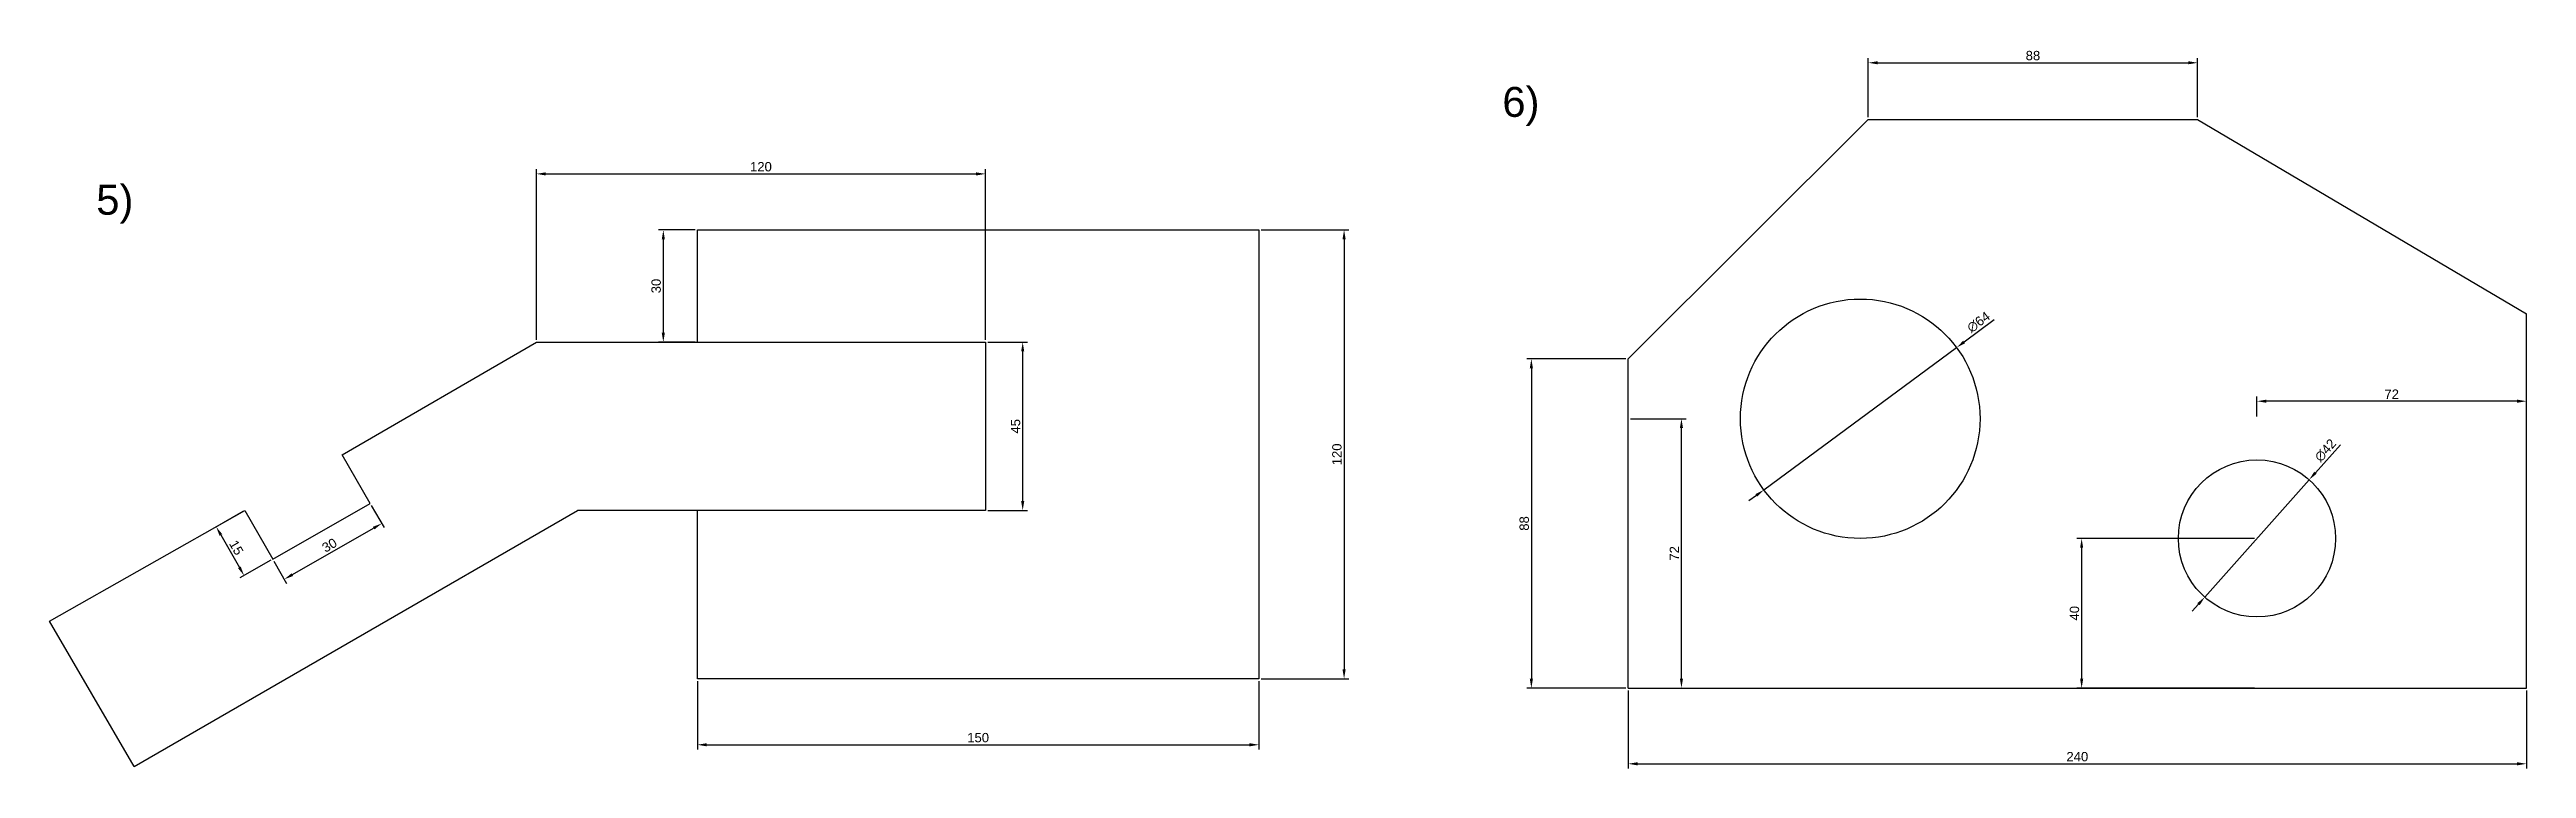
# Model space of a CAD drawing. Header units: millimetres. Extents: x 97 to 1890, y 87 to 1100.
# Drawn here: x 1228 to 1890, y 98 to 291 of the extents above; entities that cross this region are included whole.
import ezdxf

# ---------------------------------------------------------------- set-up
doc = ezdxf.new("R2010")
doc.units = ezdxf.units.MM
doc.styles.get("Standard").update_dxf_attribs({"font": 'arial.ttf'})
doc.dimstyles.new('ISO-25', dxfattribs={"dimtxt": 2.5, "dimasz": 2.5, "dimexe": 1.25, "dimexo": 0.625, "dimtad": 1, "dimtxsty": 'Standard', "dimcen": 2.5, "dimadec": 0, "dimazin": 0, "dimtfac": 1, "dimtmove": 0, "dimatfit": 3, "dimfxl": 1, "dimarcsym": 0})

msp = doc.modelspace()

# ---------------------------------------------------------------- texts
at = {"char_height": 8, "attachment_point": 1}
for s, width, insert in [('6)', 50.01304, (1616.521, 280.563)), ('5)', 63.00863, (1240.84, 254.398))]:
    msp.add_mtext_dynamic_manual_height_columns(s, width=width, gutter_width=1.527, heights=[0], dxfattribs=dict(at, insert=insert))

# ---------------------------------------------------------------- blocks, each defined once
blk = doc.blocks.new('*D13')
at = {"color": 0, "lineweight": -2, "transparency": 16777216}
for p, q in [((1280.02, 167.04), (1271.81, 162.35)), ((1274.14, 160.8), (1279.1, 152.12)), ((1287.46, 154.02), (1279.25, 149.33))]:
    blk.add_line(p, q, dxfattribs=at)
at = {"color": 0, "transparency": 16777216}
for points in [[(1274.5, 161.01), (1273.78, 160.6), (1272.9, 162.97)], [(1279.46, 152.33), (1278.74, 151.91), (1280.34, 149.95)]]:
    blk.add_solid(points, dxfattribs=at)
at = {"layer": 'Defpoints', "color": 0, "transparency": 16777216}
for p in [(1280.56, 167.35), (1288, 154.33), (1280.34, 149.95)]:
    blk.add_point(p, dxfattribs=at)
at = {"color": 0, "transparency": 16777216, "insert": (1278.27, 157.41), "char_height": 2.5, "attachment_point": 5, "rotation": 299.74791}
blk.add_mtext('15', dxfattribs=at)
blk = doc.blocks.new('*D14')
at = {"color": 0, "lineweight": -2, "transparency": 16777216}
for p, q in [((1314.34, 168.71), (1317.74, 162.78)), ((1293.26, 150.19), (1314.95, 162.62)), ((1288.31, 153.79), (1291.71, 147.86))]:
    blk.add_line(p, q, dxfattribs=at)
at = {"color": 0, "transparency": 16777216}
for points in [[(1314.74, 162.98), (1315.16, 162.26), (1317.12, 163.86)], [(1293.05, 150.55), (1293.47, 149.83), (1291.09, 148.95)]]:
    blk.add_solid(points, dxfattribs=at)
at = {"layer": 'Defpoints', "color": 0, "transparency": 16777216}
for p in [(1314.03, 169.25), (1317.12, 163.86), (1288, 154.33)]:
    blk.add_point(p, dxfattribs=at)
at = {"color": 0, "transparency": 16777216, "insert": (1303.16, 158.05), "char_height": 2.5, "attachment_point": 5, "rotation": 29.81988}
blk.add_mtext('30', dxfattribs=at)
blk = doc.blocks.new('*D15')
at = {"color": 0, "lineweight": -2, "transparency": 16777216}
for p, q in [((1400.85, 242.34), (1391.11, 242.34)), ((1392.36, 214.84), (1392.36, 239.84)), ((1400.85, 212.34), (1391.11, 212.34))]:
    blk.add_line(p, q, dxfattribs=at)
at = {"color": 0, "transparency": 16777216}
for points in [[(1391.94, 239.84), (1392.77, 239.84), (1392.36, 242.34)], [(1391.94, 214.84), (1392.77, 214.84), (1392.36, 212.34)]]:
    blk.add_solid(points, dxfattribs=at)
at = {"layer": 'Defpoints', "color": 0, "transparency": 16777216}
for p in [(1392.36, 242.34), (1401.47, 242.34), (1401.47, 212.34)]:
    blk.add_point(p, dxfattribs=at)
at = {"color": 0, "transparency": 16777216, "insert": (1390.45, 227.34), "char_height": 2.5, "attachment_point": 5, "rotation": 90}
blk.add_mtext('30', dxfattribs=at)
blk = doc.blocks.new('*D16')
at = {"color": 0, "lineweight": -2, "transparency": 16777216}
for p, q in [((1479.06, 212.34), (1489.63, 212.34)), ((1488.38, 169.84), (1488.38, 209.84)), ((1479.06, 167.34), (1489.63, 167.34))]:
    blk.add_line(p, q, dxfattribs=at)
at = {"color": 0, "transparency": 16777216}
for points in [[(1487.96, 209.84), (1488.79, 209.84), (1488.38, 212.34)], [(1487.96, 169.84), (1488.79, 169.84), (1488.38, 167.34)]]:
    blk.add_solid(points, dxfattribs=at)
at = {"layer": 'Defpoints', "color": 0, "transparency": 16777216}
for p in [(1478.44, 212.34), (1488.38, 212.34), (1478.44, 167.34)]:
    blk.add_point(p, dxfattribs=at)
at = {"color": 0, "transparency": 16777216, "insert": (1486.48, 189.84), "char_height": 2.5, "attachment_point": 5, "rotation": 90}
blk.add_mtext('45', dxfattribs=at)
blk = doc.blocks.new('*D17')
at = {"color": 0, "lineweight": -2, "transparency": 16777216}
for p, q in [((1358.44, 212.97), (1358.44, 258.57)), ((1478.44, 212.97), (1478.44, 258.57)), ((1360.94, 257.32), (1475.94, 257.32))]:
    blk.add_line(p, q, dxfattribs=at)
at = {"color": 0, "transparency": 16777216}
for points in [[(1360.94, 257.73), (1360.94, 256.9), (1358.44, 257.32)], [(1475.94, 257.73), (1475.94, 256.9), (1478.44, 257.32)]]:
    blk.add_solid(points, dxfattribs=at)
at = {"layer": 'Defpoints', "color": 0, "transparency": 16777216}
for p in [(1478.44, 257.32), (1358.44, 212.34), (1478.44, 212.34)]:
    blk.add_point(p, dxfattribs=at)
at = {"color": 0, "transparency": 16777216, "insert": (1418.44, 259.22), "char_height": 2.5, "attachment_point": 5}
blk.add_mtext('120', dxfattribs=at)
blk = doc.blocks.new('*D18')
at = {"color": 0, "lineweight": -2, "transparency": 16777216}
for p, q in [((1401.47, 121.72), (1401.47, 103.46)), ((1551.47, 121.72), (1551.47, 103.46)), ((1403.97, 104.71), (1548.97, 104.71))]:
    blk.add_line(p, q, dxfattribs=at)
at = {"color": 0, "transparency": 16777216}
for points in [[(1403.97, 105.13), (1403.97, 104.29), (1401.47, 104.71)], [(1548.97, 105.13), (1548.97, 104.29), (1551.47, 104.71)]]:
    blk.add_solid(points, dxfattribs=at)
at = {"layer": 'Defpoints', "color": 0, "transparency": 16777216}
for p in [(1401.47, 122.34), (1551.47, 122.34), (1551.47, 104.71)]:
    blk.add_point(p, dxfattribs=at)
at = {"color": 0, "transparency": 16777216, "insert": (1476.47, 106.61), "char_height": 2.5, "attachment_point": 5}
blk.add_mtext('150', dxfattribs=at)
blk = doc.blocks.new('*D19')
at = {"color": 0, "lineweight": -2, "transparency": 16777216}
for p, q in [((1552.1, 242.34), (1575.49, 242.34)), ((1574.24, 239.84), (1574.24, 124.84)), ((1552.1, 122.34), (1575.49, 122.34))]:
    blk.add_line(p, q, dxfattribs=at)
at = {"color": 0, "transparency": 16777216}
for points in [[(1573.83, 239.84), (1574.66, 239.84), (1574.24, 242.34)], [(1573.83, 124.84), (1574.66, 124.84), (1574.24, 122.34)]]:
    blk.add_solid(points, dxfattribs=at)
at = {"layer": 'Defpoints', "color": 0, "transparency": 16777216}
for p in [(1551.47, 242.34), (1551.47, 122.34), (1574.24, 122.34)]:
    blk.add_point(p, dxfattribs=at)
at = {"color": 0, "transparency": 16777216, "insert": (1572.34, 182.34), "char_height": 2.5, "attachment_point": 5, "rotation": 90}
blk.add_mtext('120', dxfattribs=at)
blk = doc.blocks.new('*D20')
at = {"color": 0, "lineweight": -2, "transparency": 16777216}
for p, q in [((1649.53, 207.87), (1623.03, 207.87)), ((1624.28, 205.37), (1624.28, 122.37)), ((1649.53, 119.87), (1623.03, 119.87))]:
    blk.add_line(p, q, dxfattribs=at)
at = {"color": 0, "transparency": 16777216}
for points in [[(1623.86, 205.37), (1624.7, 205.37), (1624.28, 207.87)], [(1623.86, 122.37), (1624.7, 122.37), (1624.28, 119.87)]]:
    blk.add_solid(points, dxfattribs=at)
at = {"layer": 'Defpoints', "color": 0, "transparency": 16777216}
for p in [(1650.15, 207.87), (1624.28, 119.87), (1650.15, 119.87)]:
    blk.add_point(p, dxfattribs=at)
at = {"color": 0, "transparency": 16777216, "insert": (1622.38, 163.87), "char_height": 2.5, "attachment_point": 5, "rotation": 90}
blk.add_mtext('88', dxfattribs=at)
blk = doc.blocks.new('*D21')
at = {"color": 0, "lineweight": -2, "transparency": 16777216}
for p, q in [((1714.29, 272.49), (1714.29, 288.27)), ((1716.79, 287.02), (1799.79, 287.02)), ((1802.29, 272.49), (1802.29, 288.27))]:
    blk.add_line(p, q, dxfattribs=at)
at = {"color": 0, "transparency": 16777216}
for points in [[(1716.79, 287.44), (1716.79, 286.61), (1714.29, 287.02)], [(1799.79, 287.44), (1799.79, 286.61), (1802.29, 287.02)]]:
    blk.add_solid(points, dxfattribs=at)
at = {"layer": 'Defpoints', "color": 0, "transparency": 16777216}
for p in [(1802.29, 287.02), (1714.29, 271.87), (1802.29, 271.87)]:
    blk.add_point(p, dxfattribs=at)
at = {"color": 0, "transparency": 16777216, "insert": (1758.29, 288.93), "char_height": 2.5, "attachment_point": 5}
blk.add_mtext('88', dxfattribs=at)
blk = doc.blocks.new('*D22')
at = {"color": 0, "lineweight": -2, "transparency": 16777216}
for p, q in [((1747.97, 218.34), (1739.9, 212.37)), ((1686.42, 172.85), (1737.89, 210.89)), ((1684.4, 171.36), (1682.39, 169.88))]:
    blk.add_line(p, q, dxfattribs=at)
at = {"color": 0, "transparency": 16777216}
for points in [[(1739.65, 212.71), (1740.14, 212.04), (1737.89, 210.89)], [(1684.16, 171.7), (1684.65, 171.03), (1686.42, 172.85)]]:
    blk.add_solid(points, dxfattribs=at)
at = {"layer": 'Defpoints', "color": 0, "transparency": 16777216}
for p in [(1737.89, 210.89), (1686.42, 172.85)]:
    blk.add_point(p, dxfattribs=at)
at = {"color": 0, "transparency": 16777216, "insert": (1743.77, 217.69), "char_height": 2.5, "attachment_point": 5, "rotation": 36.46435}
blk.add_mtext('∅64', dxfattribs=at)
blk = doc.blocks.new('*D23')
at = {"color": 0, "lineweight": -2, "transparency": 16777216}
for p, q in [((1840.43, 184.92), (1833.77, 177.43)), ((1804.2, 144.18), (1832.1, 175.56)), ((1802.53, 142.31), (1800.87, 140.44))]:
    blk.add_line(p, q, dxfattribs=at)
at = {"color": 0, "transparency": 16777216}
for points in [[(1833.45, 177.71), (1834.08, 177.15), (1832.1, 175.56)], [(1802.22, 142.58), (1802.85, 142.03), (1804.2, 144.18)]]:
    blk.add_solid(points, dxfattribs=at)
at = {"layer": 'Defpoints', "color": 0, "transparency": 16777216}
for p in [(1832.1, 175.56), (1804.2, 144.18)]:
    blk.add_point(p, dxfattribs=at)
at = {"color": 0, "transparency": 16777216, "insert": (1836.45, 183.42), "char_height": 2.5, "attachment_point": 5, "rotation": 48.35622}
blk.add_mtext('∅42', dxfattribs=at)
blk = doc.blocks.new('*D24')
at = {"color": 0, "lineweight": -2, "transparency": 16777216}
for p, q in [((1817.53, 159.87), (1770.05, 159.87)), ((1771.3, 157.37), (1771.3, 122.37)), ((1817.53, 119.87), (1770.05, 119.87))]:
    blk.add_line(p, q, dxfattribs=at)
at = {"color": 0, "transparency": 16777216}
for points in [[(1770.89, 157.37), (1771.72, 157.37), (1771.3, 159.87)], [(1770.89, 122.37), (1771.72, 122.37), (1771.3, 119.87)]]:
    blk.add_solid(points, dxfattribs=at)
at = {"layer": 'Defpoints', "color": 0, "transparency": 16777216}
for p in [(1818.15, 159.87), (1771.3, 119.87), (1818.15, 119.87)]:
    blk.add_point(p, dxfattribs=at)
at = {"color": 0, "transparency": 16777216, "insert": (1769.4, 139.87), "char_height": 2.5, "attachment_point": 5, "rotation": 90}
blk.add_mtext('40', dxfattribs=at)
blk = doc.blocks.new('*D25')
at = {"color": 0, "lineweight": -2, "transparency": 16777216}
for p, q in [((1650.15, 119.24), (1650.15, 98.37)), ((1890.15, 119.24), (1890.15, 98.37)), ((1652.65, 99.62), (1887.65, 99.62))]:
    blk.add_line(p, q, dxfattribs=at)
at = {"color": 0, "transparency": 16777216}
for points in [[(1652.65, 100.04), (1652.65, 99.2), (1650.15, 99.62)], [(1887.65, 100.04), (1887.65, 99.2), (1890.15, 99.62)]]:
    blk.add_solid(points, dxfattribs=at)
at = {"layer": 'Defpoints', "color": 0, "transparency": 16777216}
for p in [(1650.15, 119.87), (1890.15, 119.87), (1890.15, 99.62)]:
    blk.add_point(p, dxfattribs=at)
at = {"color": 0, "transparency": 16777216, "insert": (1770.15, 101.52), "char_height": 2.5, "attachment_point": 5}
blk.add_mtext('240', dxfattribs=at)
blk = doc.blocks.new('*D26')
at = {"color": 0, "lineweight": -2, "transparency": 16777216}
for p, q in [((1650.78, 191.87), (1665.63, 191.87)), ((1664.38, 122.37), (1664.38, 189.37)), ((1650.78, 119.87), (1665.63, 119.87))]:
    blk.add_line(p, q, dxfattribs=at)
at = {"color": 0, "transparency": 16777216}
for points in [[(1663.96, 189.37), (1664.79, 189.37), (1664.38, 191.87)], [(1663.96, 122.37), (1664.79, 122.37), (1664.38, 119.87)]]:
    blk.add_solid(points, dxfattribs=at)
at = {"layer": 'Defpoints', "color": 0, "transparency": 16777216}
for p in [(1650.15, 191.87), (1664.38, 191.87), (1650.15, 119.87)]:
    blk.add_point(p, dxfattribs=at)
at = {"color": 0, "transparency": 16777216, "insert": (1662.5, 155.87), "char_height": 2.5, "attachment_point": 5, "rotation": 90}
blk.add_mtext('72', dxfattribs=at)
blk = doc.blocks.new('*D27')
at = {"color": 0, "lineweight": -2, "transparency": 16777216}
for p, q in [((1818.15, 192.49), (1818.15, 197.8)), ((1887.65, 196.55), (1820.65, 196.55)), ((1890.15, 192.49), (1890.15, 197.8))]:
    blk.add_line(p, q, dxfattribs=at)
at = {"color": 0, "transparency": 16777216}
for points in [[(1820.65, 196.97), (1820.65, 196.14), (1818.15, 196.55)], [(1887.65, 196.97), (1887.65, 196.14), (1890.15, 196.55)]]:
    blk.add_solid(points, dxfattribs=at)
at = {"layer": 'Defpoints', "color": 0, "transparency": 16777216}
for p in [(1818.15, 196.55), (1818.15, 191.87), (1890.15, 191.87)]:
    blk.add_point(p, dxfattribs=at)
at = {"color": 0, "transparency": 16777216, "insert": (1854.15, 198.43), "char_height": 2.5, "attachment_point": 5}
blk.add_mtext('72', dxfattribs=at)

# ---------------------------------------------------------------- dimensions: what is measured, and where the dimension line sits
for base, p1, p2, picture, middle in [((1802.295, 287.025), (1714.295, 271.869), (1802.295, 271.869), '*D21', (1758.295, 288.926)), ((1478.435, 257.316), (1358.435, 212.343), (1478.435, 212.343), '*D17', (1418.435, 259.218)), ((1818.15, 196.554), (1890.15, 191.869), (1818.15, 191.869), '*D27', (1854.15, 198.434)), ((1551.472, 104.711), (1401.472, 122.343), (1551.472, 122.343), '*D18', (1476.472, 106.613)), ((1890.15, 99.621), (1650.15, 119.869), (1890.15, 119.869), '*D25', (1770.15, 101.522))]:
    dim = msp.add_linear_dim(base=base, p1=p1, p2=p2, dimstyle='ISO-25')
    dim.commit()
    dim.dimension.update_dxf_attribs({"geometry": picture, "text_midpoint": middle})
for base, p1, p2, picture, middle in [((1392.356, 242.343), (1401.472, 212.343), (1401.472, 242.343), '*D15', (1390.454, 227.343)), ((1574.244, 122.343), (1551.472, 242.343), (1551.472, 122.343), '*D19', (1572.342, 182.343)), ((1488.378, 212.343), (1478.435, 167.343), (1478.435, 212.343), '*D16', (1486.481, 189.843)), ((1624.282, 119.869), (1650.15, 207.869), (1650.15, 119.869), '*D20', (1622.38, 163.869)), ((1664.378, 191.869), (1650.15, 119.869), (1650.15, 191.869), '*D26', (1662.498, 155.869)), ((1771.303, 119.869), (1818.15, 159.869), (1818.15, 119.869), '*D24', (1769.401, 139.869))]:
    dim = msp.add_linear_dim(base=base, p1=p1, p2=p2, angle=90, dimstyle='ISO-25')
    dim.commit()
    dim.dimension.update_dxf_attribs({"geometry": picture, "text_midpoint": middle})
dim = msp.add_diameter_dim_2p(p1=(1686.415, 172.851), p2=(1737.886, 210.887), dimstyle='ISO-25')
dim.commit()
dim.dimension.update_dxf_attribs({"geometry": '*D22', "text_midpoint": (1744.939, 216.1), "dimtype": 163})
dim = msp.add_diameter_dim_2p(p1=(1804.196, 144.176), p2=(1832.105, 175.562), dimstyle='ISO-25')
dim.commit()
dim.dimension.update_dxf_attribs({"geometry": '*D23', "text_midpoint": (1837.928, 182.111)})
for p1, p2, distance, picture, middle in [((1280.561, 167.354), (1288.003, 154.331), -8.827, '*D13', (1278.269, 157.406)), ((1288.003, 154.331), (1314.031, 169.249), -6.208, '*D14', (1303.158, 158.055))]:
    dim = msp.add_aligned_dim(p1=p1, p2=p2, distance=distance, dimstyle='ISO-25')
    dim.commit()
    dim.dimension.update_dxf_attribs({"geometry": picture, "text_midpoint": middle})

# ---------------------------------------------------------------- linework, layer by layer
for p, q in [((1650.15, 207.869), (1714.295, 271.869)), ((1714.295, 271.869), (1802.295, 271.869)), ((1802.295, 271.869), (1890.15, 219.869)), ((1401.472, 212.343), (1401.472, 242.343)), ((1401.472, 242.343), (1551.472, 242.343)), ((1551.472, 242.343), (1551.472, 122.343)), ((1890.15, 119.869), (1890.15, 219.869)), ((1306.533, 182.24), (1358.435, 212.343)), ((1358.435, 212.343), (1478.435, 212.343)), ((1358.435, 212.343), (1401.472, 212.343)), ((1478.435, 212.343), (1478.435, 167.343)), ((1650.15, 119.869), (1650.15, 207.869)), ((1890.15, 119.869), (1890.15, 191.869)), ((1890.15, 119.869), (1890.15, 191.869)), ((1314.031, 169.249), (1306.533, 182.24)), ((1228.366, 137.761), (1280.561, 167.354)), ((1250.997, 98.866), (1369.444, 167.343)), ((1280.561, 167.354), (1288.003, 154.331)), ((1288.003, 154.331), (1314.031, 169.249)), ((1478.435, 167.343), (1369.444, 167.343)), ((1401.472, 122.343), (1401.472, 167.343)), ((1250.997, 98.866), (1228.366, 137.761)), ((1551.472, 122.343), (1401.472, 122.343)), ((1650.15, 119.869), (1890.15, 119.869))]:
    msp.add_line(p, q)
for centre, radius in [((1712.15, 191.869), 32), ((1818.15, 159.869), 21)]:
    msp.add_circle(centre, radius)

msp.set_redraw_order([(e.dxf.handle, doc.entitydb.next_handle()) for e in msp.query("TEXT MTEXT ATTDEF DIMENSION ARC_DIMENSION")])  # texts and dimensions are drawn at this point

doc.saveas('drawing.dxf')
